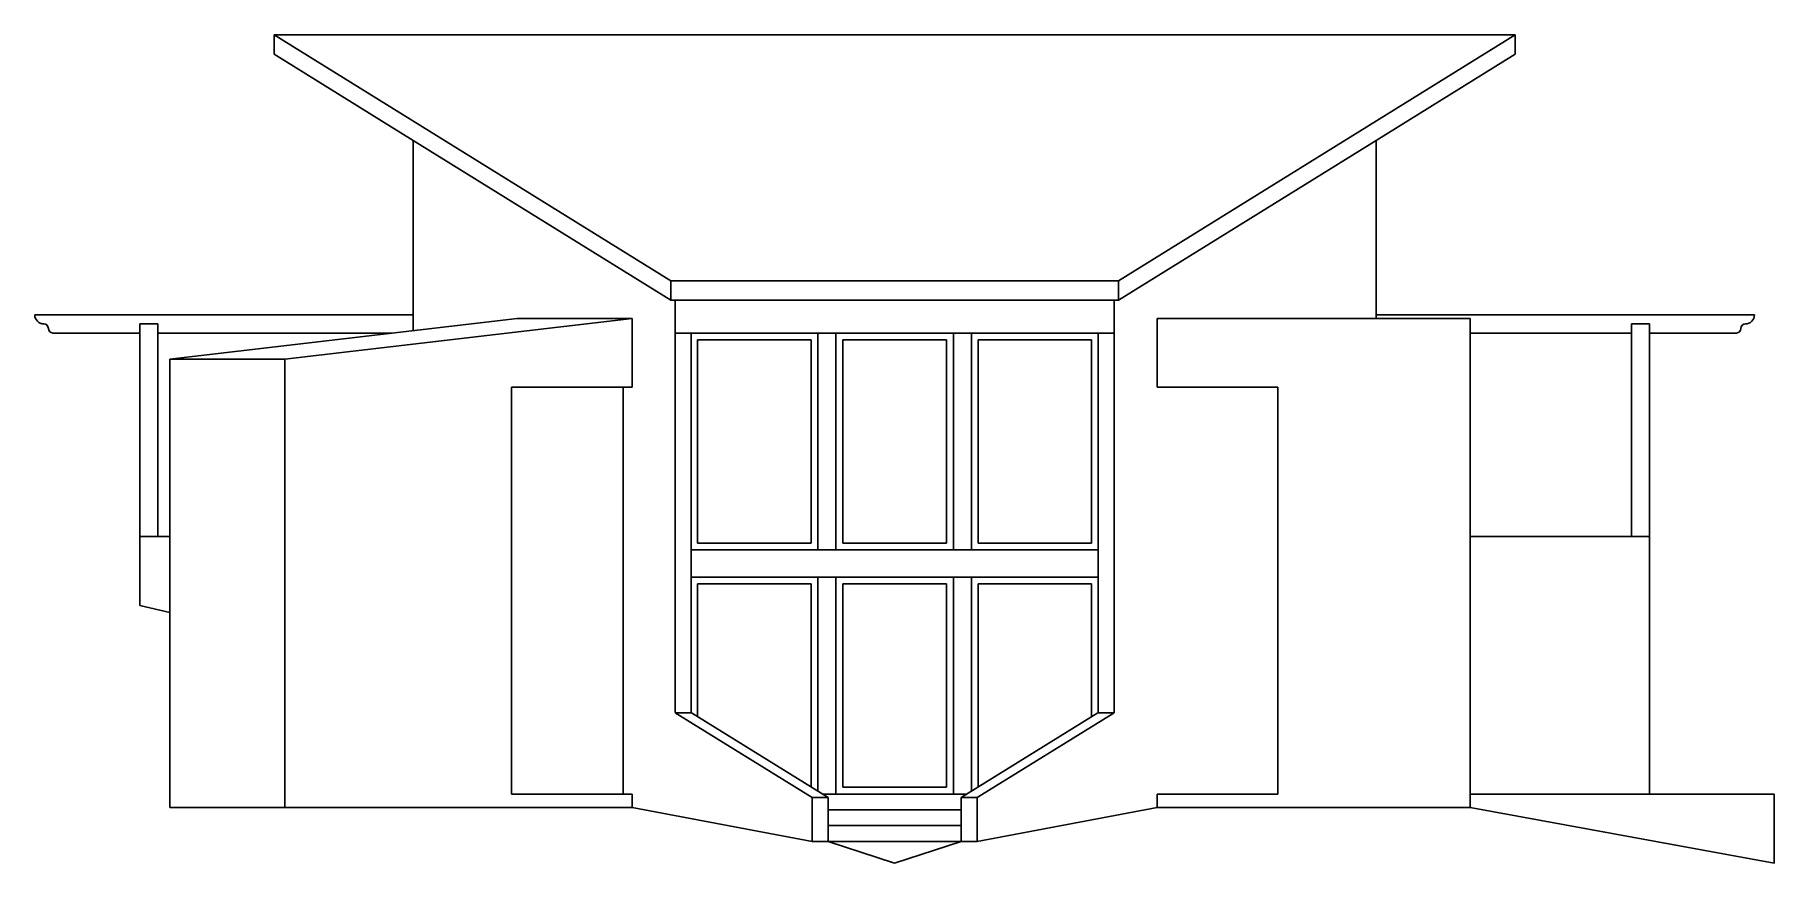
# Model space of a CAD drawing. Header units: inches. Extents: x 0 to 5835, y -2804 to 1896.
# Drawn here: x 4945 to 5714, y 1111 to 1478 of the extents above; entities that cross this region are included whole.
import ezdxf

# ---------------------------------------------------------------- set-up
doc = ezdxf.new("R2010")
doc.units = ezdxf.units.IN
doc.header["$LTSCALE"] = 8
doc.header["$MEASUREMENT"] = 0
doc.layers.add('A-Elev', color=7, linetype='CONTINUOUS')
doc.layers.add('A-walls', color=7, linetype='CONTINUOUS')

msp = doc.modelspace()

# ---------------------------------------------------------------- linework, layer by layer
at = {"layer": 'A-Elev'}
for p, q in [((5050.54, 1478.04, -12295.83), (5599.59, 1478.04, -12295.83)), ((5050.54, 1478.04, -2989.1), (5050.54, 1469.49, 14240.49)), ((5599.59, 1478.04, 35026.33), (5599.59, 1469.49, 52255.92))]:
    msp.add_line(p, q, dxfattribs=at)
at = {"layer": 'A-Elev', "color": 254}
for p, q in [((5111.99, 1431.33, -8808.18), (5225.99, 1360.55, -15658.33)), ((5538.13, 1431.33, 19900.55), (5424.13, 1360.55, 13050.37)), ((5225.99, 1369.09, 0), (5424.13, 1369.09, 0)), ((5227.99, 1360.55, 15658.33), (5225.99, 1360.55, 13048.61)), ((5422.13, 1360.55, 15658.33), (5424.13, 1360.55, 13050.37)), ((5441.19, 1352.55, -15658.33), (5538.13, 1352.55, -4968.28))]:
    msp.add_line(p, q, dxfattribs=at)
at = {"layer": 'A-Elev', "color": 253}
for p, q in [((5424.13, 1360.55, 15658.33), (5424.13, 1369.09, 15658.33)), ((5227.99, 1360.55, 15658.33), (5422.13, 1360.55, 15658.33)), ((5227.99, 1346.02, 0), (5422.13, 1346.02, 0)), ((5237.9, 1343.07, 0), (5288.07, 1343.07, 0)), ((5288.07, 1253.07, 0), (5288.07, 1343.07, 0)), ((5291.07, 1250.07, 0), (5291.07, 1346.02, 0)), ((5299.07, 1250.07, -8375.99), (5299.07, 1346.02, -8375.99)), ((5302.07, 1343.07, 0), (5348.07, 1343.07, 0)), ((5351.07, 1250.07, 0), (5351.07, 1346.02, 0)), ((5359.07, 1250.07, -8375.99), (5359.07, 1346.02, -8375.99)), ((5362.07, 1343.07, 0), (5412.22, 1343.07, 0)), ((5235.07, 1250.07, 0), (5415.05, 1250.07, 0)), ((5288.07, 1253.07, 0), (5237.9, 1253.07, 0)), ((5348.07, 1253.07, 0), (5302.07, 1253.07, 0)), ((5412.22, 1253.07, 0), (5362.07, 1253.07, 0)), ((5288.07, 1145.18, 0), (5288.07, 1235.07, 0)), ((5291.07, 1143.32, 0), (5291.07, 1238.07, 0)), ((5299.07, 1142.07, -8375.99), (5299.07, 1238.07, -8375.99)), ((5351.07, 1142.07, 0), (5351.07, 1238.07, 0)), ((5359.07, 1143.33, -8375.99), (5359.07, 1238.07, -8375.99)), ((5288.54, 1140.46, -10724.15), (5295.67, 1140.46, 0)), ((5361.58, 1140.46, -10724.15), (5354.45, 1140.46, 0))]:
    msp.add_line(p, q, dxfattribs=at)
at = {"layer": 'A-Elev', "color": 252}
for p, q in [((5235.07, 1178.07, -15658.33), (5235.07, 1346.02, -15658.33)), ((5237.9, 1253.07, -24028.45), (5237.9, 1343.07, -24028.45)), ((5302.07, 1253.07, 0), (5302.07, 1343.07, 0)), ((5348.07, 1253.07, 0), (5348.07, 1343.07, 0)), ((5362.07, 1253.07, 0), (5362.07, 1343.07, 0)), ((5412.22, 1253.07, -24028.45), (5412.22, 1343.07, -24028.45)), ((5415.05, 1178.07, -15658.33), (5415.05, 1346.02, -15658.33)), ((5235.07, 1238.07, 0), (5415.05, 1238.07, 0)), ((5237.9, 1176.34, -24028.45), (5237.9, 1235.07, -24028.45)), ((5288.07, 1235.07, 0), (5237.9, 1235.07, 0)), ((5348.07, 1235.07, 0), (5302.07, 1235.07, 0)), ((5302.07, 1145.07, 0), (5302.07, 1235.07, 0)), ((5348.07, 1145.07, 0), (5348.07, 1235.07, 0)), ((5362.07, 1145.19, 0), (5362.07, 1235.07, 0)), ((5412.22, 1235.07, 0), (5362.07, 1235.07, 0)), ((5412.22, 1176.34, -24028.45), (5412.22, 1235.07, -24028.45)), ((5235.12, 1178.06, 4372.55), (5227.99, 1178.06, -15658.33)), ((5415.01, 1178.06, 4372.55), (5422.13, 1178.06, -15658.33)), ((5348.07, 1145.07, 0), (5302.07, 1145.07, 0))]:
    msp.add_line(p, q, dxfattribs=at)
at = {"layer": 'A-walls', "color": 254}
for p, q in [((5225.99, 1369.09, -15658.33), (5050.54, 1478.04, -2989.1)), ((5424.13, 1369.09, 13050.37), (5599.59, 1478.04, 25719.6)), ((5227.99, 1178.07, -15658.33), (5227.99, 1360.55, -15658.33)), ((5422.13, 1178.06, -15658.33), (5422.13, 1360.55, -15658.33))]:
    msp.add_line(p, q, dxfattribs=at)
at = {"layer": 'A-walls'}
for p, q in [((5050.54, 1469.49, 14240.49), (5111.99, 1431.33, -20525.81)), ((5599.59, 1469.49, 52255.92), (5538.13, 1431.33, 17489.89)), ((5112, 1347.15, 6493.71), (5111.99, 1431.33, -13350.86)), ((5538.13, 1352.55, -5430.19), (5538.13, 1431.33, -14528.06)), ((5225.99, 1360.55, -15658.33), (5225.99, 1369.09, -15658.33)), ((5004.33, 1334.55), (5158.08, 1352.55, -15658.33)), ((5055.18, 1334.55), (5208.93, 1352.55, -15658.33)), ((5158.08, 1352.55, -15658.33), (5208.93, 1352.55, -15658.33)), ((5538.13, 1352.55, 15658.33), (5579.69, 1352.55, 15658.33)), ((5579.69, 1136.07, -15658.33), (5579.69, 1352.55, -15658.33)), ((5004.33, 1136.07), (5004.33, 1334.55)), ((5055.18, 1334.55), (5004.33, 1334.55)), ((5055.18, 1136.07, 0), (5055.18, 1334.55, 0)), ((5004.33, 1136.07, 0), (5208.93, 1136.07, 0)), ((5288.54, 1121.07, -8376), (5208.93, 1136.07, -15658.33)), ((5361.58, 1121.07, -8376), (5441.19, 1136.07, -15658.33)), ((5579.69, 1136.07, 0), (5441.19, 1136.07, 0)), ((5295.64, 1121.07, 0), (5325.06, 1111.44)), ((5325.06, 1111.44, 0), (5354.45, 1121.07, 0))]:
    msp.add_line(p, q, dxfattribs=at)
at = {"layer": 'A-walls', "color": 253}
for p, q in [((5112, 1354.07, -15658.33), (4944.62, 1354.07, -15658.33)), ((4991.07, 1256.07, -15658.33), (4991.07, 1350.07, -31316.66)), ((4991.07, 1350.07, -31316.66), (4999.07, 1350.07, -31316.66)), ((4999.07, 1256.07, -15658.33), (4999.07, 1350.07, -31316.66)), ((5538.13, 1354.07, -15658.33), (5705.5, 1354.07, -15658.33)), ((5651.05, 1256.07, -15658.33), (5651.05, 1350.07, -31316.66)), ((5659.05, 1350.07, -31316.66), (5651.05, 1350.07, -31316.66)), ((5659.05, 1142.07, 3331.56), (5659.05, 1350.07, -31316.66)), ((4991.07, 1346.07, -15658.33), (4952.62, 1346.07, -15658.33)), ((5102.73, 1346.07, 13268.61), (4999.07, 1346.07, -15658.33)), ((5579.69, 1346.07, -15658.33), (5651.05, 1346.07, -15658.33)), ((5659.05, 1346.07, -15658.33), (5697.5, 1346.07, -15658.33)), ((5055.18, 1136.07), (5055.18, 1334.55)), ((5155.47, 1142.07, -31316.66), (5155.47, 1322.07, -15658.33)), ((5155.47, 1322.07, -15658.33), (5208.93, 1322.07, -15658.33)), ((5494.65, 1322.07, -15658.33), (5441.19, 1322.07, -15658.33)), ((5494.65, 1142.07, -15658.33), (5494.65, 1322.07, -15658.33)), ((5155.47, 1196.07, -15658.33), (5155.47, 1298.07, -15658.33)), ((4991.07, 1256.07, -15658.33), (4991.07, 1225.44, -15658.33)), ((5004.33, 1256.07, 3239.41), (4991.07, 1256.07, 0)), ((5579.69, 1256.07, 0), (5659.05, 1256.07, 0)), ((4991.07, 1225.44, -15658.33), (5004.33, 1222.44, -12418.92)), ((5288.54, 1140.46, -10724.15), (5227.99, 1178.06, -6351.6)), ((5295.67, 1140.46, 0), (5235.12, 1178.06, 4372.55)), ((5354.45, 1140.46, 0), (5415.01, 1178.06, 4372.55)), ((5361.58, 1140.46, -10724.15), (5422.13, 1178.06, -6351.6)), ((5155.47, 1142.07, -15658.33), (5208.93, 1142.07, -15658.33)), ((5288.54, 1121.07, -8376), (5288.54, 1140.46, -8376)), ((5357.04, 1142.07, 0), (5293.08, 1142.07, 0)), ((5295.67, 1121.07, 0), (5295.67, 1140.46, 0)), ((5354.45, 1121.07, 0), (5354.45, 1140.46, 0)), ((5361.58, 1121.07, -8376), (5361.58, 1140.46, -8376)), ((5494.65, 1142.07, 0), (5441.19, 1142.07, 0)), ((5579.69, 1142.07, 0), (5714.23, 1142.07, -15658.33)), ((5714.23, 1142.07, -15658.33), (5714.23, 1111.44, -15658.33)), ((5354.45, 1135.07, 0), (5295.64, 1135.07, 0)), ((5579.69, 1136.07, -15658.33), (5714.23, 1111.44, -15658.33)), ((5354.45, 1128.07, 0), (5295.64, 1128.07, 0)), ((5295.64, 1121.07, 0), (5288.56, 1121.07, 0)), ((5295.64, 1121.07, 0), (5354.45, 1121.07, 0)), ((5361.58, 1121.07, 0), (5354.45, 1121.07, 0))]:
    msp.add_line(p, q, dxfattribs=at)
at = {"layer": 'A-walls', "color": 252}
for p, q in [((5208.93, 1322.07, -15658.33), (5208.93, 1352.55, -15658.33)), ((5441.19, 1322.07, -15658.33), (5441.19, 1352.55, -15658.33)), ((5204.93, 1142.07, -31316.66), (5204.93, 1322.07, -15658.33)), ((5208.93, 1136.07, -15658.33), (5208.93, 1142.07, -31316.66)), ((5441.19, 1136.07, -15658.33), (5441.19, 1142.07, -15658.33))]:
    msp.add_line(p, q, dxfattribs=at)
at = {"layer": 'A-walls', "color": 253}
for centre, radius, start, end in [((4948.62, 1354.07, -39692.66), 4, 180, 270), ((4948.62, 1348.07, -31316.66), 2, 0, 90), ((4952.62, 1348.07, -31316.66), 2, 180, 270), ((5697.5, 1348.07, -31316.66), 2, 270, 360), ((5701.5, 1348.07, -31316.66), 2, 90, 180), ((5701.5, 1354.07, -39692.66), 4, 270, 0)]:
    msp.add_arc(centre, radius, start, end, dxfattribs=at)

doc.saveas('drawing.dxf')
